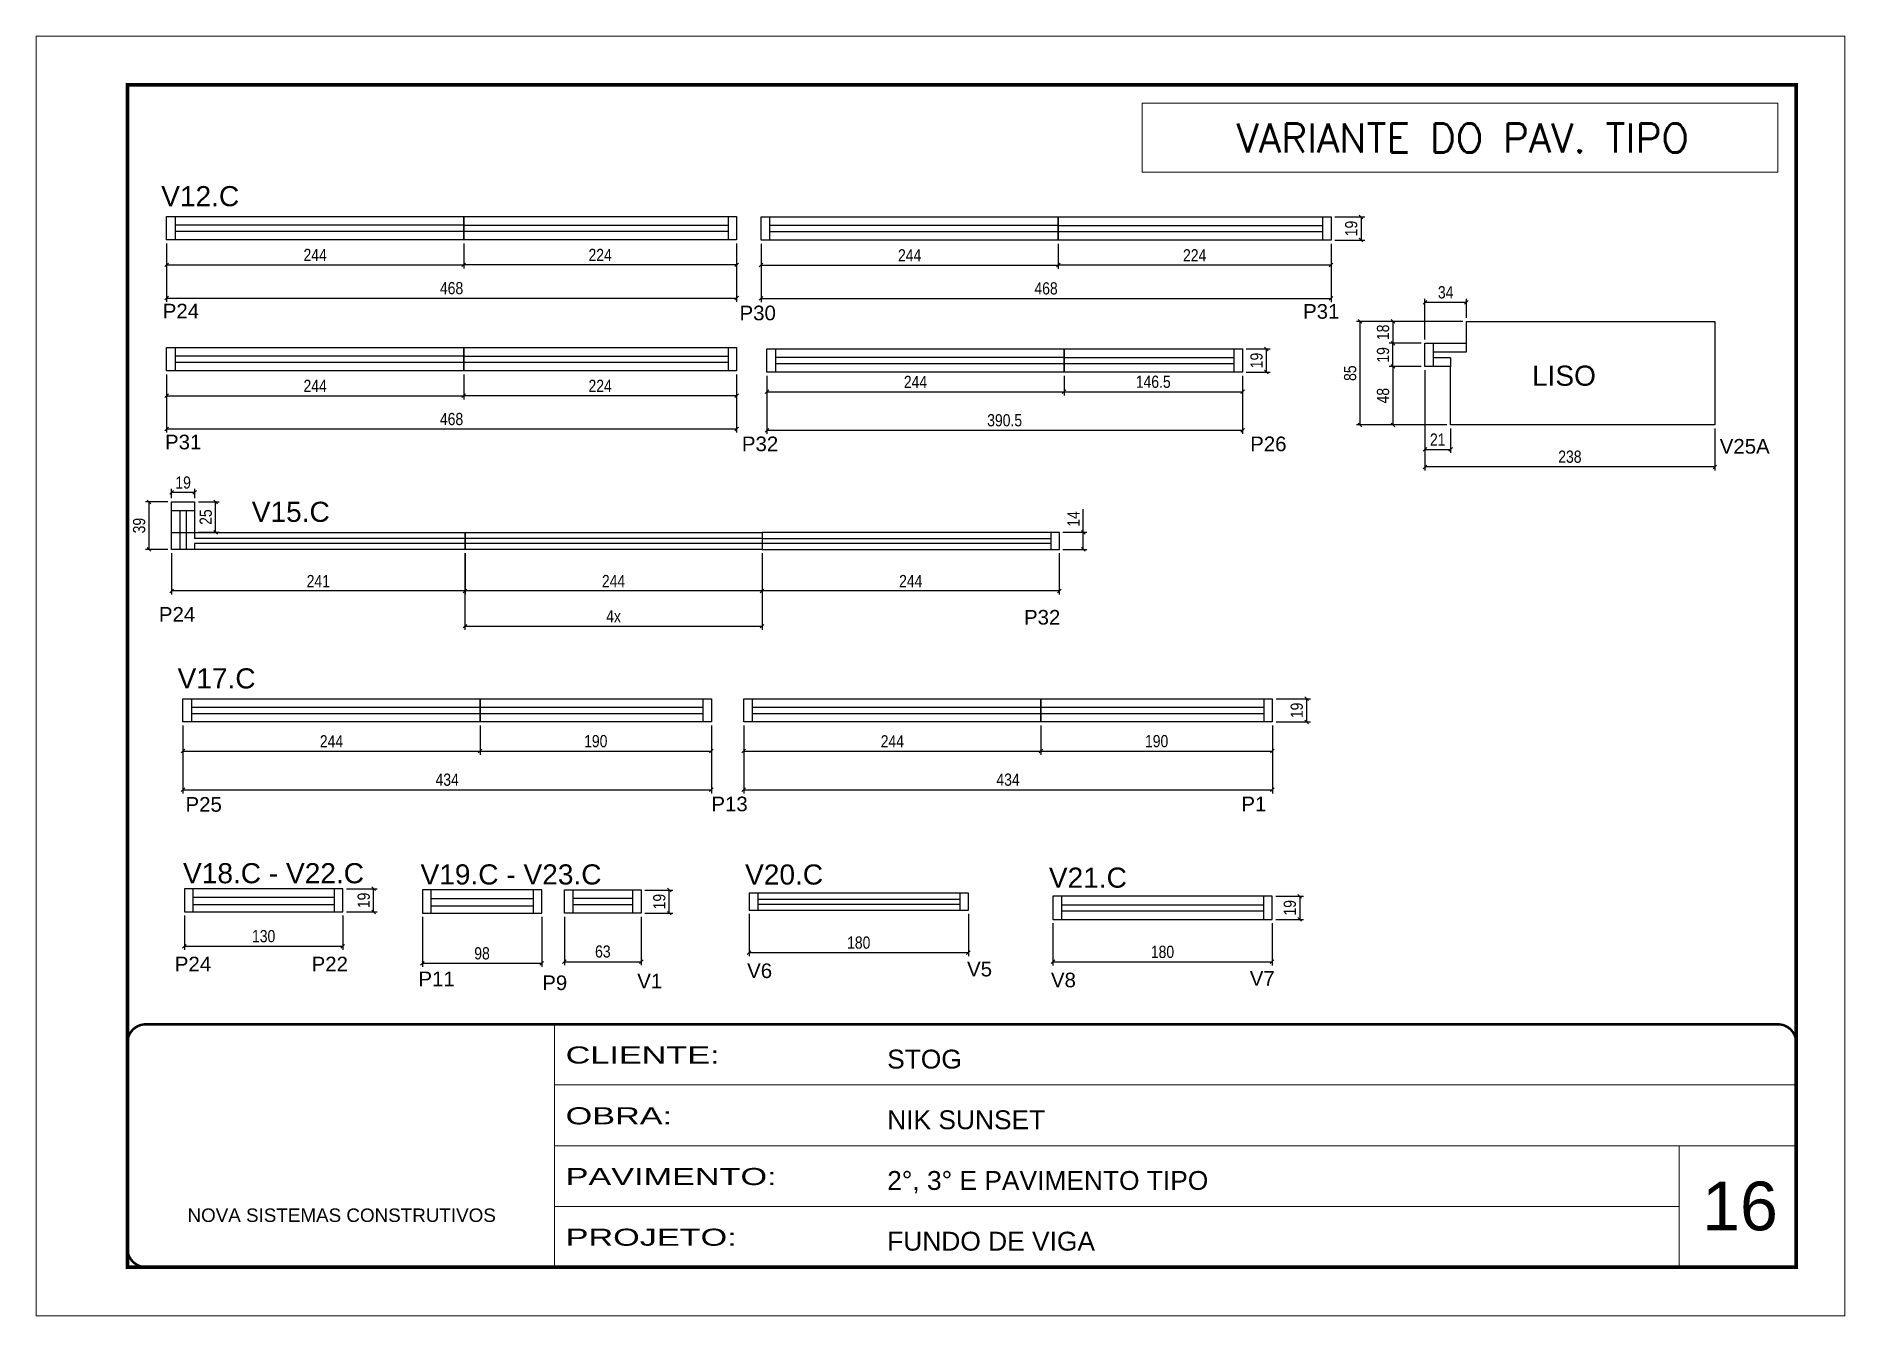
# Model space of a CAD drawing. Header units: millimetres. Extents: x 2437 to 8691, y -1523 to 4121.
# Drawn here: x 7206 to 8691, y -375 to 675 of the extents above; entities that cross this region are included whole.
import ezdxf

# ---------------------------------------------------------------- set-up
doc = ezdxf.new("R2010")
doc.units = ezdxf.units.MM
doc.linetypes.add('CONTINUO', pattern=[0])
doc.linetypes.add('DASHED', pattern=[0.75, 0.5, -0.25])
for name, color, linetype in [('5', 5, 'Continuous'), ('COTA', 241, 'Continuous'), ('NOMENCLATURA', 7, 'Continuous'), ('Painéis', 200, 'Continuous'), ('SARR_2.2x7', 40, 'Continuous'), ('SARR_EDITAR', 141, 'Continuous')]:
    doc.layers.add(name, color=color, linetype=linetype)
for name, color, linetype, lineweight in [('CARIMBO', 255, 'Continuous', 9), ('Folhas', 255, 'Continuous', 9), ('SARRAFO DE PRESSAO', 251, 'DASHED', 9), ('Texto Seção', 7, 'Continuous', 15)]:
    doc.layers.add(name, color=color, linetype=linetype, lineweight=lineweight)
doc.styles.add('ARIAL', font='arial.ttf')
doc.styles.add('COTA TECNICA', font='techl___.ttf', dxfattribs={"height": 10})
doc.styles.add('COTA TECNICA-50', font='techl___.ttf', dxfattribs={"height": 10})
doc.styles.add('REGUA-120', font='ROMANS.shx', dxfattribs={"height": 15})
doc.styles.get("Standard").update_dxf_attribs({"font": 'arial.ttf'})
doc.styles.add('Tecnologia', font='')
doc.styles.get('Tecnologia').set_extended_font_data('Forgotten Futurist')
doc.dimstyles.new('COTA PAINEL-50', dxfattribs={"dimtxt": 10, "dimasz": 3, "dimexe": 3, "dimexo": 3, "dimgap": 3, "dimtad": 1, "dimdec": 1, "dimzin": 12, "dimdsep": 46, "dimtxsty": 'COTA TECNICA-50', "dimblk1": 'OBLIQUE', "dimblk2": 'OBLIQUE', "dimsah": 1, "dimcen": 0.9, "dimclrd": 4, "dimclre": 4, "dimclrt": 240, "dimadec": 1, "dimazin": 3, "dimtfac": 1, "dimtdec": 1, "dimtmove": 0, "dimatfit": 3, "dimfxl": 1, "dimtolj": 1, "dimtzin": 12, "dimarcsym": 0})
doc.dimstyles.new('PAINEL', dxfattribs={"dimtxt": 10, "dimasz": 3, "dimexe": 3, "dimexo": 3, "dimgap": 3, "dimtad": 1, "dimdec": 1, "dimzin": 12, "dimdsep": 46, "dimtxsty": 'COTA TECNICA', "dimblk1": 'OBLIQUE', "dimblk2": 'OBLIQUE', "dimsah": 1, "dimcen": 0.9, "dimclrd": 4, "dimclre": 4, "dimclrt": 240, "dimadec": 1, "dimazin": 3, "dimtfac": 1, "dimtdec": 1, "dimtmove": 0, "dimatfit": 3, "dimfxl": 1, "dimtolj": 1, "dimtzin": 12, "dimarcsym": 0})

msp = doc.modelspace()

# ---------------------------------------------------------------- texts
at = {"layer": '5', "linetype": 'Continuous'}
for s, rotation, p in [('P24', 359.99996, (7309.77, 443.54)), ('P30', 359.99996, (7783.33, 442.01)), ('P31', 359.99996, (8246.02, 443.29)), ('P31', 359.99996, (7311.6, 336.12)), ('P32', 359.99996, (7785.29, 334.59)), ('P26', 359.99996, (8202.6, 334.59)), ('V25A', 0.00004, (8588.14, 332.57)), ('P24', 0.00004, (7306.6, 194.71)), ('P32', 0.00004, (8016.9, 192.3)), ('P25', 359.99996, (7328.47, 38.77)), ('P13', 359.99996, (7760.22, 39.12)), ('P1', 359.99996, (8195.37, 39.12)), ('P24', 359.99996, (7319.65, -92.24)), ('P22', 359.99996, (7431.99, -92.24)), ('V6', 359.99996, (7789.58, -97.74)), ('V5', 359.99996, (7970.15, -96.4)), ('P11', 359.99996, (7519.71, -104.4)), ('P9', 359.99996, (7621.36, -107.6)), ('V1', 359.99996, (7699.36, -106.22)), ('V8', 359.99996, (8039.01, -105.33)), ('V7', 359.99996, (8202.27, -103.99))]:
    msp.add_text(s, height=12, rotation=rotation, dxfattribs=at).set_placement(p)
at = {"layer": 'CARIMBO', "style": 'ARIAL'}
msp.add_text('16', height=40, dxfattribs=at).set_placement((8573.7, -304.74))
at = {"layer": 'NOMENCLATURA', "linetype": 'Continuous'}
for s, p in [('V12.C', (7308.5, 535.6)), ('LISO', (8433.95, 388.28)), ('V15.C', (7382.85, 276.59)), ('V17.C', (7321.94, 139.92)), ('V18.C - V22.C', (7326.42, -19.96)), ('V19.C - V23.C', (7521.42, -20.96)), ('V20.C', (7787.89, -21.03)), ('V21.C', (8037.31, -23.61))]:
    msp.add_text(s, height=16.5, dxfattribs=at).set_placement(p)
at = {"layer": 'Texto Seção', "insert": (8056.83, 579.65), "char_height": 23.7362, "width": 640.4194, "attachment_point": 7, "style": 'REGUA-120'}
msp.add_mtext('\\pxqc,t6;^JVARIANTE DO PAV. TIPO', dxfattribs=at)

# ---------------------------------------------------------------- blocks, each defined once
blk = doc.blocks.new('9999999999')
at = {"color": 30, "linetype": 'CONTINUO'}
for p, q in [((98564.6, 34230.2), (98564.6, 34429.4)), ((98564.6, 34379.6), (99584, 34379.6)), ((98564.6, 34329.8), (99488, 34329.8)), ((99584, 34329.8), (99488, 34329.8)), ((99488, 34329.8), (99488, 34230.2)), ((98564.6, 34280), (99488, 34280))]:
    blk.add_line(p, q, dxfattribs=at)
at = {"color": 30, "linetype": 'CONTINUO', "const_width": 2}
blk.add_lwpolyline([(99584, 34230.2), (99584, 34414.4, 0.414214), (99569, 34429.4), (98229, 34429.4, 0.414214), (98214, 34414.4), (98214, 34245.2, 0.414214), (98229, 34230.2), (99584, 34230.2)], format="xyb", dxfattribs=at)
at = {"layer": 'Folhas'}
blk.add_lwpolyline([(98139, 34190.2), (99624, 34190.2), (99624, 35240.2), (98139, 35240.2)], close=True, dxfattribs=at)
at = {"layer": 'Folhas', "color": 30, "const_width": 3}
blk.add_lwpolyline([(98214, 34230.2), (99584, 34230.2), (99584, 35200.2), (98214, 35200.2)], close=True, dxfattribs=at)
at = {"color": 7, "linetype": 'Continuous', "ltscale": 5, "style": 'ARIAL'}
for s, height, p in [('STOG', 15.48, (98837.7, 34393.1)), ('NIK SUNSET', 15.48, (98837.7, 34343.3)), ('2°, 3° E PAVIMENTO TIPO', 15.483, (98837.7, 34293.5)), ('NOVA SISTEMAS CONSTRUTIVOS', 11.059, (98263.2, 34267.2)), ('FUNDO DE VIGA', 15.483, (98837.7, 34243.7))]:
    blk.add_text(s, height=height, dxfattribs=at).set_placement(p)
at = {"layer": 'Folhas', "color": 7, "style": 'Tecnologia', "width": 1.5}
for s, p in [('CLIENTE:', (98573.7, 34397.2)), ('OBRA:', (98573.7, 34347.3)), ('PAVIMENTO:', (98573.7, 34297.5)), ('PROJETO:', (98573.7, 34247.7))]:
    blk.add_text(s, height=14, dxfattribs=at).set_placement(p)
blk = doc.blocks.new('_Oblique')
at = {"color": 0, "linetype": 'ByBlock', "lineweight": -2}
blk.add_line((-0.5, -0.5), (0.5, 0.5), dxfattribs=at)
blk = doc.blocks.new('*D484')
at = {"layer": 'COTA', "color": 4, "linetype": 'ByBlock', "lineweight": -2, "transparency": 16777216}
for p, q in [((7312.9, 505.1), (7312.9, 484.5)), ((7556.9, 505.1), (7556.9, 484.5)), ((7312.9, 487.5), (7556.9, 487.5))]:
    blk.add_line(p, q, dxfattribs=at)
at = {"layer": 'Defpoints', "color": 0, "linetype": 'ByBlock', "transparency": 16777216}
for p in [(7312.9, 508.1), (7556.9, 508.1), (7556.9, 487.5)]:
    blk.add_point(p, dxfattribs=at)
at = {"layer": 'COTA', "color": 4, "linetype": 'ByBlock', "lineweight": -2, "transparency": 16777216, "xscale": 3, "yscale": 3, "zscale": 3, "rotation": 180}
blk.add_blockref('_Oblique', (7312.9, 487.5), dxfattribs=at)
at = {"layer": 'COTA', "color": 4, "linetype": 'ByBlock', "lineweight": -2, "transparency": 16777216, "xscale": 3, "yscale": 3, "zscale": 3}
blk.add_blockref('_Oblique', (7556.9, 487.5), dxfattribs=at)
at = {"layer": 'COTA', "color": 240, "linetype": 'ByBlock', "transparency": 16777216, "insert": (7434.9, 495.6), "char_height": 10, "attachment_point": 5, "style": 'COTA TECNICA-50'}
blk.add_mtext('\\A1;244', dxfattribs=at)
blk = doc.blocks.new('*D485')
at = {"layer": 'COTA', "color": 4, "linetype": 'ByBlock', "lineweight": -2, "transparency": 16777216}
for p, q in [((7556.9, 505.1), (7556.9, 484.5)), ((7780.9, 505.1), (7780.9, 484.5)), ((7780.9, 487.5), (7556.9, 487.5))]:
    blk.add_line(p, q, dxfattribs=at)
at = {"layer": 'Defpoints', "color": 0, "linetype": 'ByBlock', "transparency": 16777216}
for p in [(7556.9, 508.1), (7780.9, 508.1), (7556.9, 487.5)]:
    blk.add_point(p, dxfattribs=at)
at = {"layer": 'COTA', "color": 4, "linetype": 'ByBlock', "lineweight": -2, "transparency": 16777216, "xscale": 3, "yscale": 3, "zscale": 3, "rotation": 180}
blk.add_blockref('_Oblique', (7556.9, 487.5), dxfattribs=at)
at = {"layer": 'COTA', "color": 4, "linetype": 'ByBlock', "lineweight": -2, "transparency": 16777216, "xscale": 3, "yscale": 3, "zscale": 3}
blk.add_blockref('_Oblique', (7780.9, 487.5), dxfattribs=at)
at = {"layer": 'COTA', "color": 240, "linetype": 'ByBlock', "transparency": 16777216, "insert": (7668.9, 495.6), "char_height": 10, "attachment_point": 5, "style": 'COTA TECNICA-50'}
blk.add_mtext('\\A1;224', dxfattribs=at)
blk = doc.blocks.new('*D504')
at = {"layer": 'COTA', "color": 4, "lineweight": -2, "transparency": 16777216}
for p, q in [((7312.9, 505.1), (7312.9, 457.2)), ((7780.9, 505.1), (7780.9, 457.2)), ((7312.9, 460.2), (7780.9, 460.2))]:
    blk.add_line(p, q, dxfattribs=at)
at = {"layer": 'Defpoints', "color": 0, "transparency": 16777216}
for p in [(7312.9, 508.1), (7780.9, 508.1), (7780.9, 460.2)]:
    blk.add_point(p, dxfattribs=at)
at = {"layer": 'COTA', "color": 4, "lineweight": -2, "transparency": 16777216, "xscale": 3, "yscale": 3, "zscale": 3, "rotation": 180}
blk.add_blockref('_Oblique', (7312.9, 460.2), dxfattribs=at)
at = {"layer": 'COTA', "color": 4, "lineweight": -2, "transparency": 16777216, "xscale": 3, "yscale": 3, "zscale": 3}
blk.add_blockref('_Oblique', (7780.9, 460.2), dxfattribs=at)
at = {"layer": 'COTA', "color": 240, "transparency": 16777216, "insert": (7546.9, 468.3), "char_height": 10, "attachment_point": 5, "style": 'COTA TECNICA'}
blk.add_mtext('\\A1;468', dxfattribs=at)
blk = doc.blocks.new('*D486')
at = {"layer": 'COTA', "color": 4, "linetype": 'ByBlock', "lineweight": -2, "transparency": 16777216}
for p, q in [((7801, 504.8), (7801, 484.3)), ((8045, 504.8), (8045, 484.3)), ((7801, 487.3), (8045, 487.3))]:
    blk.add_line(p, q, dxfattribs=at)
at = {"layer": 'Defpoints', "color": 0, "linetype": 'ByBlock', "transparency": 16777216}
for p in [(7801, 507.8), (8045, 507.8), (8045, 487.3)]:
    blk.add_point(p, dxfattribs=at)
at = {"layer": 'COTA', "color": 4, "linetype": 'ByBlock', "lineweight": -2, "transparency": 16777216, "xscale": 3, "yscale": 3, "zscale": 3, "rotation": 180}
blk.add_blockref('_Oblique', (7801, 487.3), dxfattribs=at)
at = {"layer": 'COTA', "color": 4, "linetype": 'ByBlock', "lineweight": -2, "transparency": 16777216, "xscale": 3, "yscale": 3, "zscale": 3}
blk.add_blockref('_Oblique', (8045, 487.3), dxfattribs=at)
at = {"layer": 'COTA', "color": 240, "linetype": 'ByBlock', "transparency": 16777216, "insert": (7923, 495.3), "char_height": 10, "attachment_point": 5, "style": 'COTA TECNICA-50'}
blk.add_mtext('\\A1;244', dxfattribs=at)
blk = doc.blocks.new('*D487')
at = {"layer": 'COTA', "color": 4, "linetype": 'ByBlock', "lineweight": -2, "transparency": 16777216}
for p, q in [((8045, 504.8), (8045, 484.3)), ((8269, 504.8), (8269, 484.3)), ((8269, 487.3), (8045, 487.3))]:
    blk.add_line(p, q, dxfattribs=at)
at = {"layer": 'Defpoints', "color": 0, "linetype": 'ByBlock', "transparency": 16777216}
for p in [(8045, 507.8), (8269, 507.8), (8045, 487.3)]:
    blk.add_point(p, dxfattribs=at)
at = {"layer": 'COTA', "color": 4, "linetype": 'ByBlock', "lineweight": -2, "transparency": 16777216, "xscale": 3, "yscale": 3, "zscale": 3, "rotation": 180}
blk.add_blockref('_Oblique', (8045, 487.3), dxfattribs=at)
at = {"layer": 'COTA', "color": 4, "linetype": 'ByBlock', "lineweight": -2, "transparency": 16777216, "xscale": 3, "yscale": 3, "zscale": 3}
blk.add_blockref('_Oblique', (8269, 487.3), dxfattribs=at)
at = {"layer": 'COTA', "color": 240, "linetype": 'ByBlock', "transparency": 16777216, "insert": (8157, 495.3), "char_height": 10, "attachment_point": 5, "style": 'COTA TECNICA-50'}
blk.add_mtext('\\A1;224', dxfattribs=at)
blk = doc.blocks.new('*D505')
at = {"layer": 'COTA', "color": 4, "lineweight": -2, "transparency": 16777216}
for p, q in [((7801, 504.8), (7801, 456.9)), ((8269, 504.8), (8269, 456.9)), ((7801, 459.9), (8269, 459.9))]:
    blk.add_line(p, q, dxfattribs=at)
at = {"layer": 'Defpoints', "color": 0, "transparency": 16777216}
for p in [(7801, 507.8), (8269, 507.8), (8269, 459.9)]:
    blk.add_point(p, dxfattribs=at)
at = {"layer": 'COTA', "color": 4, "lineweight": -2, "transparency": 16777216, "xscale": 3, "yscale": 3, "zscale": 3, "rotation": 180}
blk.add_blockref('_Oblique', (7801, 459.9), dxfattribs=at)
at = {"layer": 'COTA', "color": 4, "lineweight": -2, "transparency": 16777216, "xscale": 3, "yscale": 3, "zscale": 3}
blk.add_blockref('_Oblique', (8269, 459.9), dxfattribs=at)
at = {"layer": 'COTA', "color": 240, "transparency": 16777216, "insert": (8035, 468.1), "char_height": 10, "attachment_point": 5, "style": 'COTA TECNICA'}
blk.add_mtext('\\A1;468', dxfattribs=at)
blk = doc.blocks.new('*D488')
at = {"layer": 'COTA', "color": 4, "linetype": 'ByBlock', "lineweight": -2, "transparency": 16777216}
for p, q in [((7312.9, 397.6), (7312.9, 377.1)), ((7556.9, 397.6), (7556.9, 377.1)), ((7312.9, 380.1), (7556.9, 380.1))]:
    blk.add_line(p, q, dxfattribs=at)
at = {"layer": 'Defpoints', "color": 0, "linetype": 'ByBlock', "transparency": 16777216}
for p in [(7312.9, 400.6), (7556.9, 400.6), (7556.9, 380.1)]:
    blk.add_point(p, dxfattribs=at)
at = {"layer": 'COTA', "color": 4, "linetype": 'ByBlock', "lineweight": -2, "transparency": 16777216, "xscale": 3, "yscale": 3, "zscale": 3, "rotation": 180}
blk.add_blockref('_Oblique', (7312.9, 380.1), dxfattribs=at)
at = {"layer": 'COTA', "color": 4, "linetype": 'ByBlock', "lineweight": -2, "transparency": 16777216, "xscale": 3, "yscale": 3, "zscale": 3}
blk.add_blockref('_Oblique', (7556.9, 380.1), dxfattribs=at)
at = {"layer": 'COTA', "color": 240, "linetype": 'ByBlock', "transparency": 16777216, "insert": (7434.9, 388.2), "char_height": 10, "attachment_point": 5, "style": 'COTA TECNICA-50'}
blk.add_mtext('\\A1;244', dxfattribs=at)
blk = doc.blocks.new('*D489')
at = {"layer": 'COTA', "color": 4, "linetype": 'ByBlock', "lineweight": -2, "transparency": 16777216}
for p, q in [((7556.9, 397.6), (7556.9, 377.1)), ((7780.9, 397.6), (7780.9, 377.1)), ((7780.9, 380.1), (7556.9, 380.1))]:
    blk.add_line(p, q, dxfattribs=at)
at = {"layer": 'Defpoints', "color": 0, "linetype": 'ByBlock', "transparency": 16777216}
for p in [(7556.9, 400.6), (7780.9, 400.6), (7556.9, 380.1)]:
    blk.add_point(p, dxfattribs=at)
at = {"layer": 'COTA', "color": 4, "linetype": 'ByBlock', "lineweight": -2, "transparency": 16777216, "xscale": 3, "yscale": 3, "zscale": 3, "rotation": 180}
blk.add_blockref('_Oblique', (7556.9, 380.1), dxfattribs=at)
at = {"layer": 'COTA', "color": 4, "linetype": 'ByBlock', "lineweight": -2, "transparency": 16777216, "xscale": 3, "yscale": 3, "zscale": 3}
blk.add_blockref('_Oblique', (7780.9, 380.1), dxfattribs=at)
at = {"layer": 'COTA', "color": 240, "linetype": 'ByBlock', "transparency": 16777216, "insert": (7668.9, 388.2), "char_height": 10, "attachment_point": 5, "style": 'COTA TECNICA-50'}
blk.add_mtext('\\A1;224', dxfattribs=at)
blk = doc.blocks.new('*D506')
at = {"layer": 'COTA', "color": 4, "lineweight": -2, "transparency": 16777216}
for p, q in [((7312.9, 397.6), (7312.9, 349.8)), ((7780.9, 397.6), (7780.9, 349.8)), ((7312.9, 352.8), (7780.9, 352.8))]:
    blk.add_line(p, q, dxfattribs=at)
at = {"layer": 'Defpoints', "color": 0, "transparency": 16777216}
for p in [(7312.9, 400.6), (7780.9, 400.6), (7780.9, 352.8)]:
    blk.add_point(p, dxfattribs=at)
at = {"layer": 'COTA', "color": 4, "lineweight": -2, "transparency": 16777216, "xscale": 3, "yscale": 3, "zscale": 3, "rotation": 180}
blk.add_blockref('_Oblique', (7312.9, 352.8), dxfattribs=at)
at = {"layer": 'COTA', "color": 4, "lineweight": -2, "transparency": 16777216, "xscale": 3, "yscale": 3, "zscale": 3}
blk.add_blockref('_Oblique', (7780.9, 352.8), dxfattribs=at)
at = {"layer": 'COTA', "color": 240, "transparency": 16777216, "insert": (7546.9, 360.9), "char_height": 10, "attachment_point": 5, "style": 'COTA TECNICA'}
blk.add_mtext('\\A1;468', dxfattribs=at)
blk = doc.blocks.new('*D491')
at = {"layer": 'COTA', "color": 4, "linetype": 'ByBlock', "lineweight": -2, "transparency": 16777216}
for p, q in [((7805.8, 396.5), (7805.8, 380.4)), ((8049.8, 396.5), (8049.8, 380.4)), ((7805.8, 383.4), (8049.8, 383.4))]:
    blk.add_line(p, q, dxfattribs=at)
at = {"layer": 'Defpoints', "color": 0, "linetype": 'ByBlock', "transparency": 16777216}
for p in [(7805.8, 399.5), (8049.8, 399.5), (8049.8, 383.4)]:
    blk.add_point(p, dxfattribs=at)
at = {"layer": 'COTA', "color": 4, "linetype": 'ByBlock', "lineweight": -2, "transparency": 16777216, "xscale": 3, "yscale": 3, "zscale": 3, "rotation": 180}
blk.add_blockref('_Oblique', (7805.8, 383.4), dxfattribs=at)
at = {"layer": 'COTA', "color": 4, "linetype": 'ByBlock', "lineweight": -2, "transparency": 16777216, "xscale": 3, "yscale": 3, "zscale": 3}
blk.add_blockref('_Oblique', (8049.8, 383.4), dxfattribs=at)
at = {"layer": 'COTA', "color": 240, "linetype": 'ByBlock', "transparency": 16777216, "insert": (7927.8, 391.4), "char_height": 10, "attachment_point": 5, "style": 'COTA TECNICA-50'}
blk.add_mtext('\\A1;244', dxfattribs=at)
blk = doc.blocks.new('*D492')
at = {"layer": 'COTA', "color": 4, "linetype": 'ByBlock', "lineweight": -2, "transparency": 16777216}
for p, q in [((8049.8, 396.5), (8049.8, 380.4)), ((8196.3, 396.5), (8196.3, 380.4)), ((8049.8, 383.4), (8196.3, 383.4))]:
    blk.add_line(p, q, dxfattribs=at)
at = {"layer": 'Defpoints', "color": 0, "linetype": 'ByBlock', "transparency": 16777216}
for p in [(8049.8, 399.5), (8196.3, 399.5), (8196.3, 383.4)]:
    blk.add_point(p, dxfattribs=at)
at = {"layer": 'COTA', "color": 4, "linetype": 'ByBlock', "lineweight": -2, "transparency": 16777216, "xscale": 3, "yscale": 3, "zscale": 3, "rotation": 180}
blk.add_blockref('_Oblique', (8049.8, 383.4), dxfattribs=at)
at = {"layer": 'COTA', "color": 4, "linetype": 'ByBlock', "lineweight": -2, "transparency": 16777216, "xscale": 3, "yscale": 3, "zscale": 3}
blk.add_blockref('_Oblique', (8196.3, 383.4), dxfattribs=at)
at = {"layer": 'COTA', "color": 240, "linetype": 'ByBlock', "transparency": 16777216, "insert": (8123, 391.5), "char_height": 10, "attachment_point": 5, "style": 'COTA TECNICA-50'}
blk.add_mtext('\\A1;146.5', dxfattribs=at)
blk = doc.blocks.new('*D512')
at = {"layer": 'COTA', "color": 4, "lineweight": -2, "transparency": 16777216}
for p, q in [((7805.8, 396.5), (7805.8, 348.7)), ((8196.3, 396.5), (8196.3, 348.7)), ((7805.8, 351.7), (8196.3, 351.7))]:
    blk.add_line(p, q, dxfattribs=at)
at = {"layer": 'Defpoints', "color": 0, "transparency": 16777216}
for p in [(7805.8, 399.5), (8196.3, 399.5), (8196.3, 351.7)]:
    blk.add_point(p, dxfattribs=at)
at = {"layer": 'COTA', "color": 4, "lineweight": -2, "transparency": 16777216, "xscale": 3, "yscale": 3, "zscale": 3, "rotation": 180}
blk.add_blockref('_Oblique', (7805.8, 351.7), dxfattribs=at)
at = {"layer": 'COTA', "color": 4, "lineweight": -2, "transparency": 16777216, "xscale": 3, "yscale": 3, "zscale": 3}
blk.add_blockref('_Oblique', (8196.3, 351.7), dxfattribs=at)
at = {"layer": 'COTA', "color": 240, "transparency": 16777216, "insert": (8001, 359.9), "char_height": 10, "attachment_point": 5, "style": 'COTA TECNICA'}
blk.add_mtext('\\A1;390.5', dxfattribs=at)
blk = doc.blocks.new('*D513')
at = {"layer": 'COTA', "color": 4, "lineweight": -2, "transparency": 16777216}
for p, q in [((8272, 526.8), (8296.7, 526.8)), ((8293.7, 526.8), (8293.7, 507.8)), ((8272, 507.8), (8296.7, 507.8))]:
    blk.add_line(p, q, dxfattribs=at)
at = {"layer": 'Defpoints', "color": 0, "transparency": 16777216}
for p in [(8269, 526.8), (8269, 507.8), (8293.7, 507.8)]:
    blk.add_point(p, dxfattribs=at)
at = {"layer": 'COTA', "color": 4, "lineweight": -2, "transparency": 16777216, "xscale": 3, "yscale": 3, "zscale": 3}
for p, rotation in [((8293.7, 526.8), 90), ((8293.7, 507.8), 270)]:
    blk.add_blockref('_Oblique', p, dxfattribs=dict(at, rotation=rotation))
at = {"layer": 'COTA', "color": 240, "transparency": 16777216, "insert": (8285.6, 517.3), "char_height": 10, "attachment_point": 5, "rotation": 90, "style": 'COTA TECNICA-50'}
blk.add_mtext('\\A1;19', dxfattribs=at)
blk = doc.blocks.new('*D514')
at = {"layer": 'COTA', "color": 4, "lineweight": -2, "transparency": 16777216}
for p, q in [((8199.3, 418.5), (8218.9, 418.5)), ((8215.9, 399.5), (8215.9, 418.5)), ((8199.3, 399.5), (8218.9, 399.5))]:
    blk.add_line(p, q, dxfattribs=at)
at = {"layer": 'Defpoints', "color": 0, "transparency": 16777216}
for p in [(8196.3, 418.5), (8215.9, 418.5), (8196.3, 399.5)]:
    blk.add_point(p, dxfattribs=at)
at = {"layer": 'COTA', "color": 4, "lineweight": -2, "transparency": 16777216, "xscale": 3, "yscale": 3, "zscale": 3}
for p, rotation in [((8215.9, 418.5), 90), ((8215.9, 399.5), 270)]:
    blk.add_blockref('_Oblique', p, dxfattribs=dict(at, rotation=rotation))
at = {"layer": 'COTA', "color": 240, "transparency": 16777216, "insert": (8207.8, 409), "char_height": 10, "attachment_point": 5, "rotation": 90, "style": 'COTA TECNICA-50'}
blk.add_mtext('\\A1;19', dxfattribs=at)
blk = doc.blocks.new('*D493')
at = {"layer": 'COTA', "color": 4, "lineweight": -2, "transparency": 16777216}
for p, q in [((8346.1, 364), (8346.1, 318.7)), ((8584.1, 353.1), (8584.1, 318.7)), ((8584.1, 321.7), (8346.1, 321.7))]:
    blk.add_line(p, q, dxfattribs=at)
at = {"layer": 'Defpoints', "color": 0, "transparency": 16777216}
for p in [(8346.1, 367), (8584.1, 356.1), (8346.1, 321.7)]:
    blk.add_point(p, dxfattribs=at)
at = {"layer": 'COTA', "color": 4, "lineweight": -2, "transparency": 16777216, "xscale": 3, "yscale": 3, "zscale": 3, "rotation": 180}
blk.add_blockref('_Oblique', (8346.1, 321.7), dxfattribs=at)
at = {"layer": 'COTA', "color": 4, "lineweight": -2, "transparency": 16777216, "xscale": 3, "yscale": 3, "zscale": 3}
blk.add_blockref('_Oblique', (8584.1, 321.7), dxfattribs=at)
at = {"layer": 'COTA', "color": 240, "transparency": 16777216, "insert": (8465.1, 330), "char_height": 10, "attachment_point": 5, "style": 'COTA TECNICA-50'}
blk.add_mtext('\\A1;238', dxfattribs=at)
blk = doc.blocks.new('*D494')
at = {"layer": 'COTA', "color": 4, "lineweight": -2, "transparency": 16777216}
for p, q in [((8377.1, 441.1), (8316.8, 441.1)), ((8319.8, 441.1), (8319.8, 423.1)), ((8343.1, 423.1), (8316.8, 423.1))]:
    blk.add_line(p, q, dxfattribs=at)
at = {"layer": 'Defpoints', "color": 0, "transparency": 16777216}
for p in [(8380.1, 441.1), (8319.8, 423.1), (8346.1, 423.1)]:
    blk.add_point(p, dxfattribs=at)
at = {"layer": 'COTA', "color": 4, "lineweight": -2, "transparency": 16777216, "xscale": 3, "yscale": 3, "zscale": 3}
for p, rotation in [((8319.8, 441.1), 90), ((8319.8, 423.1), 270)]:
    blk.add_blockref('_Oblique', p, dxfattribs=dict(at, rotation=rotation))
at = {"layer": 'COTA', "color": 240, "transparency": 16777216, "insert": (8311.7, 432.1), "char_height": 10, "attachment_point": 5, "rotation": 90, "style": 'COTA TECNICA-50'}
blk.add_mtext('\\A1;18', dxfattribs=at)
blk = doc.blocks.new('*D495')
at = {"layer": 'COTA', "color": 4, "lineweight": -2, "transparency": 16777216}
for p, q in [((8343.1, 404.1), (8316.8, 404.1)), ((8319.8, 404.1), (8319.8, 356.1)), ((8364.1, 356.1), (8316.8, 356.1))]:
    blk.add_line(p, q, dxfattribs=at)
at = {"layer": 'Defpoints', "color": 0, "transparency": 16777216}
for p in [(8346.1, 404.1), (8319.8, 356.1), (8367.1, 356.1)]:
    blk.add_point(p, dxfattribs=at)
at = {"layer": 'COTA', "color": 4, "lineweight": -2, "transparency": 16777216, "xscale": 3, "yscale": 3, "zscale": 3}
for p, rotation in [((8319.8, 404.1), 90), ((8319.8, 356.1), 270)]:
    blk.add_blockref('_Oblique', p, dxfattribs=dict(at, rotation=rotation))
at = {"layer": 'COTA', "color": 240, "transparency": 16777216, "insert": (8311.7, 380.1), "char_height": 10, "attachment_point": 5, "rotation": 90, "style": 'COTA TECNICA-50'}
blk.add_mtext('\\A1;48', dxfattribs=at)
blk = doc.blocks.new('*D496')
at = {"layer": 'COTA', "color": 4, "lineweight": -2, "transparency": 16777216}
for p, q in [((8377.1, 441.1), (8289.8, 441.1)), ((8292.8, 356.1), (8292.8, 441.1)), ((8364.1, 356.1), (8289.8, 356.1))]:
    blk.add_line(p, q, dxfattribs=at)
at = {"layer": 'Defpoints', "color": 0, "transparency": 16777216}
for p in [(8292.8, 441.1), (8380.1, 441.1), (8367.1, 356.1)]:
    blk.add_point(p, dxfattribs=at)
at = {"layer": 'COTA', "color": 4, "lineweight": -2, "transparency": 16777216, "xscale": 3, "yscale": 3, "zscale": 3}
for p, rotation in [((8292.8, 441.1), 90), ((8292.8, 356.1), 270)]:
    blk.add_blockref('_Oblique', p, dxfattribs=dict(at, rotation=rotation))
at = {"layer": 'COTA', "color": 240, "transparency": 16777216, "insert": (8284.7, 398.6), "char_height": 10, "attachment_point": 5, "rotation": 90, "style": 'COTA TECNICA-50'}
blk.add_mtext('\\A1;85', dxfattribs=at)
blk = doc.blocks.new('*D497')
at = {"layer": 'COTA', "color": 4, "lineweight": -2, "transparency": 16777216}
for p, q in [((8346.1, 401.1), (8346.1, 333.1)), ((8367.1, 353.1), (8367.1, 333.1)), ((8346.1, 336.1), (8367.1, 336.1))]:
    blk.add_line(p, q, dxfattribs=at)
at = {"layer": 'Defpoints', "color": 0, "transparency": 16777216}
for p in [(8346.1, 404.1), (8367.1, 356.1), (8367.1, 336.1)]:
    blk.add_point(p, dxfattribs=at)
at = {"layer": 'COTA', "color": 4, "lineweight": -2, "transparency": 16777216, "xscale": 3, "yscale": 3, "zscale": 3, "rotation": 180}
blk.add_blockref('_Oblique', (8346.1, 336.1), dxfattribs=at)
at = {"layer": 'COTA', "color": 4, "lineweight": -2, "transparency": 16777216, "xscale": 3, "yscale": 3, "zscale": 3}
blk.add_blockref('_Oblique', (8367.1, 336.1), dxfattribs=at)
at = {"layer": 'COTA', "color": 240, "transparency": 16777216, "insert": (8356.6, 344.1), "char_height": 10, "attachment_point": 5, "style": 'COTA TECNICA-50'}
blk.add_mtext('\\A1;21', dxfattribs=at)
blk = doc.blocks.new('*D515')
at = {"layer": 'COTA', "color": 4, "lineweight": -2, "transparency": 16777216}
for p, q in [((8343.1, 423.1), (8316.8, 423.1)), ((8319.8, 404.1), (8319.8, 423.1)), ((8343.1, 404.1), (8316.8, 404.1))]:
    blk.add_line(p, q, dxfattribs=at)
at = {"layer": 'Defpoints', "color": 0, "transparency": 16777216}
for p in [(8319.8, 423.1), (8346.1, 423.1), (8346.1, 404.1)]:
    blk.add_point(p, dxfattribs=at)
at = {"layer": 'COTA', "color": 4, "lineweight": -2, "transparency": 16777216, "xscale": 3, "yscale": 3, "zscale": 3}
for p, rotation in [((8319.8, 423.1), 90), ((8319.8, 404.1), 270)]:
    blk.add_blockref('_Oblique', p, dxfattribs=dict(at, rotation=rotation))
at = {"layer": 'COTA', "color": 240, "transparency": 16777216, "insert": (8311.7, 413.6), "char_height": 10, "attachment_point": 5, "rotation": 90, "style": 'COTA TECNICA-50'}
blk.add_mtext('\\A1;19', dxfattribs=at)
blk = doc.blocks.new('*D516')
at = {"layer": 'COTA', "color": 4, "lineweight": -2, "transparency": 16777216}
for p, q in [((8346.1, 426.1), (8346.1, 459.7)), ((8380.1, 456.7), (8346.1, 456.7)), ((8380.1, 444.1), (8380.1, 459.7))]:
    blk.add_line(p, q, dxfattribs=at)
at = {"layer": 'Defpoints', "color": 0, "transparency": 16777216}
for p in [(8346.1, 456.7), (8380.1, 441.1), (8346.1, 423.1)]:
    blk.add_point(p, dxfattribs=at)
at = {"layer": 'COTA', "color": 4, "lineweight": -2, "transparency": 16777216, "xscale": 3, "yscale": 3, "zscale": 3, "rotation": 180}
blk.add_blockref('_Oblique', (8346.1, 456.7), dxfattribs=at)
at = {"layer": 'COTA', "color": 4, "lineweight": -2, "transparency": 16777216, "xscale": 3, "yscale": 3, "zscale": 3}
blk.add_blockref('_Oblique', (8380.1, 456.7), dxfattribs=at)
at = {"layer": 'COTA', "color": 240, "transparency": 16777216, "insert": (8363.1, 464.9), "char_height": 10, "attachment_point": 5, "style": 'COTA TECNICA-50'}
blk.add_mtext('\\A1;34', dxfattribs=at)
blk = doc.blocks.new('*D507')
at = {"layer": 'COTA', "color": 4, "linetype": 'ByBlock', "lineweight": -2, "transparency": 16777216}
for p, q in [((7522.9, -47.5), (7522.9, -88.6)), ((7620.9, -47.5), (7620.9, -88.6)), ((7522.9, -85.6), (7620.9, -85.6))]:
    blk.add_line(p, q, dxfattribs=at)
at = {"layer": 'Defpoints', "color": 0, "linetype": 'ByBlock', "transparency": 16777216}
for p in [(7522.9, -44.5), (7620.9, -44.5), (7620.9, -85.6)]:
    blk.add_point(p, dxfattribs=at)
at = {"layer": 'COTA', "color": 4, "linetype": 'ByBlock', "lineweight": -2, "transparency": 16777216, "xscale": 3, "yscale": 3, "zscale": 3, "rotation": 180}
blk.add_blockref('_Oblique', (7522.9, -85.6), dxfattribs=at)
at = {"layer": 'COTA', "color": 4, "linetype": 'ByBlock', "lineweight": -2, "transparency": 16777216, "xscale": 3, "yscale": 3, "zscale": 3}
blk.add_blockref('_Oblique', (7620.9, -85.6), dxfattribs=at)
at = {"layer": 'COTA', "color": 240, "linetype": 'ByBlock', "transparency": 16777216, "insert": (7571.9, -77.5), "char_height": 10, "attachment_point": 5, "style": 'COTA TECNICA-50'}
blk.add_mtext('\\A1;98', dxfattribs=at)
blk = doc.blocks.new('*D490')
at = {"layer": 'COTA', "color": 4, "linetype": 'ByBlock', "lineweight": -2, "transparency": 16777216}
for p, q in [((7639.6, -47.5), (7639.6, -87.3)), ((7702.6, -47.5), (7702.6, -87.3)), ((7639.6, -84.3), (7702.6, -84.3))]:
    blk.add_line(p, q, dxfattribs=at)
at = {"layer": 'Defpoints', "color": 0, "linetype": 'ByBlock', "transparency": 16777216}
for p in [(7639.6, -44.5), (7702.6, -44.5), (7702.6, -84.3)]:
    blk.add_point(p, dxfattribs=at)
at = {"layer": 'COTA', "color": 4, "linetype": 'ByBlock', "lineweight": -2, "transparency": 16777216, "xscale": 3, "yscale": 3, "zscale": 3, "rotation": 180}
blk.add_blockref('_Oblique', (7639.6, -84.3), dxfattribs=at)
at = {"layer": 'COTA', "color": 4, "linetype": 'ByBlock', "lineweight": -2, "transparency": 16777216, "xscale": 3, "yscale": 3, "zscale": 3}
blk.add_blockref('_Oblique', (7702.6, -84.3), dxfattribs=at)
at = {"layer": 'COTA', "color": 240, "linetype": 'ByBlock', "transparency": 16777216, "insert": (7671.1, -76), "char_height": 10, "attachment_point": 5, "style": 'COTA TECNICA-50'}
blk.add_mtext('\\A1;63', dxfattribs=at)
blk = doc.blocks.new('*D508')
at = {"layer": 'COTA', "color": 4, "linetype": 'ByBlock', "lineweight": -2, "transparency": 16777216}
for p, q in [((7791.2, -45), (7791.2, -79.8)), ((7971.2, -45), (7971.2, -79.8)), ((7791.2, -76.8), (7971.2, -76.8))]:
    blk.add_line(p, q, dxfattribs=at)
at = {"layer": 'Defpoints', "color": 0, "linetype": 'ByBlock', "transparency": 16777216}
for p in [(7791.2, -42), (7971.2, -42), (7971.2, -76.8)]:
    blk.add_point(p, dxfattribs=at)
at = {"layer": 'COTA', "color": 4, "linetype": 'ByBlock', "lineweight": -2, "transparency": 16777216, "xscale": 3, "yscale": 3, "zscale": 3, "rotation": 180}
blk.add_blockref('_Oblique', (7791.2, -76.8), dxfattribs=at)
at = {"layer": 'COTA', "color": 4, "linetype": 'ByBlock', "lineweight": -2, "transparency": 16777216, "xscale": 3, "yscale": 3, "zscale": 3}
blk.add_blockref('_Oblique', (7971.2, -76.8), dxfattribs=at)
at = {"layer": 'COTA', "color": 240, "linetype": 'ByBlock', "transparency": 16777216, "insert": (7881.2, -68.7), "char_height": 10, "attachment_point": 5, "style": 'COTA TECNICA-50'}
blk.add_mtext('\\A1;180', dxfattribs=at)
blk = doc.blocks.new('*D509')
at = {"layer": 'COTA', "color": 4, "linetype": 'ByBlock', "lineweight": -2, "transparency": 16777216}
for p, q in [((8040.6, -52.6), (8040.6, -87.4)), ((8220.6, -52.6), (8220.6, -87.4)), ((8040.6, -84.4), (8220.6, -84.4))]:
    blk.add_line(p, q, dxfattribs=at)
at = {"layer": 'Defpoints', "color": 0, "linetype": 'ByBlock', "transparency": 16777216}
for p in [(8040.6, -49.6), (8220.6, -49.6), (8220.6, -84.4)]:
    blk.add_point(p, dxfattribs=at)
at = {"layer": 'COTA', "color": 4, "linetype": 'ByBlock', "lineweight": -2, "transparency": 16777216, "xscale": 3, "yscale": 3, "zscale": 3, "rotation": 180}
blk.add_blockref('_Oblique', (8040.6, -84.4), dxfattribs=at)
at = {"layer": 'COTA', "color": 4, "linetype": 'ByBlock', "lineweight": -2, "transparency": 16777216, "xscale": 3, "yscale": 3, "zscale": 3}
blk.add_blockref('_Oblique', (8220.6, -84.4), dxfattribs=at)
at = {"layer": 'COTA', "color": 240, "linetype": 'ByBlock', "transparency": 16777216, "insert": (8130.6, -76.3), "char_height": 10, "attachment_point": 5, "style": 'COTA TECNICA-50'}
blk.add_mtext('\\A1;180', dxfattribs=at)
blk = doc.blocks.new('*D510')
at = {"layer": 'COTA', "color": 4, "lineweight": -2, "transparency": 16777216}
for p, q in [((8223.6, -30.6), (8246.3, -30.6)), ((8243.3, -30.6), (8243.3, -49.6)), ((8223.6, -49.6), (8246.3, -49.6))]:
    blk.add_line(p, q, dxfattribs=at)
at = {"layer": 'Defpoints', "color": 0, "transparency": 16777216}
for p in [(8220.6, -30.6), (8220.6, -49.6), (8243.3, -49.6)]:
    blk.add_point(p, dxfattribs=at)
at = {"layer": 'COTA', "color": 4, "lineweight": -2, "transparency": 16777216, "xscale": 3, "yscale": 3, "zscale": 3}
for p, rotation in [((8243.3, -30.6), 90), ((8243.3, -49.6), 270)]:
    blk.add_blockref('_Oblique', p, dxfattribs=dict(at, rotation=rotation))
at = {"layer": 'COTA', "color": 240, "transparency": 16777216, "insert": (8235.2, -40.1), "char_height": 10, "attachment_point": 5, "rotation": 90, "style": 'COTA TECNICA-50'}
blk.add_mtext('\\A1;19', dxfattribs=at)
blk = doc.blocks.new('*D511')
at = {"layer": 'COTA', "color": 4, "linetype": 'ByBlock', "lineweight": -2, "transparency": 16777216}
for p, q in [((7327.6, -46.5), (7327.6, -74.7)), ((7457.6, -46.5), (7457.6, -74.7)), ((7327.6, -71.7), (7457.6, -71.7))]:
    blk.add_line(p, q, dxfattribs=at)
at = {"layer": 'Defpoints', "color": 0, "linetype": 'ByBlock', "transparency": 16777216}
for p in [(7327.6, -43.5), (7457.6, -43.5), (7457.6, -71.7)]:
    blk.add_point(p, dxfattribs=at)
at = {"layer": 'COTA', "color": 4, "linetype": 'ByBlock', "lineweight": -2, "transparency": 16777216, "xscale": 3, "yscale": 3, "zscale": 3, "rotation": 180}
blk.add_blockref('_Oblique', (7327.6, -71.7), dxfattribs=at)
at = {"layer": 'COTA', "color": 4, "linetype": 'ByBlock', "lineweight": -2, "transparency": 16777216, "xscale": 3, "yscale": 3, "zscale": 3}
blk.add_blockref('_Oblique', (7457.6, -71.7), dxfattribs=at)
at = {"layer": 'COTA', "color": 240, "linetype": 'ByBlock', "transparency": 16777216, "insert": (7392.6, -63.4), "char_height": 10, "attachment_point": 5, "style": 'COTA TECNICA-50'}
blk.add_mtext('\\A1;130', dxfattribs=at)
blk = doc.blocks.new('*D498')
at = {"layer": 'COTA', "color": 4, "lineweight": -2, "transparency": 16777216}
for p, q in [((7460.6, -24.5), (7485.9, -24.5)), ((7482.9, -43.5), (7482.9, -24.5)), ((7460.6, -43.5), (7485.9, -43.5))]:
    blk.add_line(p, q, dxfattribs=at)
at = {"layer": 'Defpoints', "color": 0, "transparency": 16777216}
for p in [(7457.6, -24.5), (7482.9, -24.5), (7457.6, -43.5)]:
    blk.add_point(p, dxfattribs=at)
at = {"layer": 'COTA', "color": 4, "lineweight": -2, "transparency": 16777216, "xscale": 3, "yscale": 3, "zscale": 3}
for p, rotation in [((7482.9, -24.5), 90), ((7482.9, -43.5), 270)]:
    blk.add_blockref('_Oblique', p, dxfattribs=dict(at, rotation=rotation))
at = {"layer": 'COTA', "color": 240, "transparency": 16777216, "insert": (7474.8, -34), "char_height": 10, "attachment_point": 5, "rotation": 90, "style": 'COTA TECNICA'}
blk.add_mtext('\\A1;19', dxfattribs=at)
blk = doc.blocks.new('*D474')
at = {"layer": 'COTA', "color": 4, "linetype": 'ByBlock', "lineweight": -2, "transparency": 16777216}
for p, q in [((7801.9, 251), (7801.9, 216.9)), ((8045.9, 251), (8045.9, 216.9)), ((8045.9, 219.9), (7801.9, 219.9))]:
    blk.add_line(p, q, dxfattribs=at)
at = {"layer": 'Defpoints', "color": 0, "linetype": 'ByBlock', "transparency": 16777216}
for p in [(7801.9, 254), (8045.9, 254), (7801.9, 219.9)]:
    blk.add_point(p, dxfattribs=at)
at = {"layer": 'COTA', "color": 4, "linetype": 'ByBlock', "lineweight": -2, "transparency": 16777216, "xscale": 3, "yscale": 3, "zscale": 3, "rotation": 180}
blk.add_blockref('_Oblique', (7801.9, 219.9), dxfattribs=at)
at = {"layer": 'COTA', "color": 4, "linetype": 'ByBlock', "lineweight": -2, "transparency": 16777216, "xscale": 3, "yscale": 3, "zscale": 3}
blk.add_blockref('_Oblique', (8045.9, 219.9), dxfattribs=at)
at = {"layer": 'COTA', "color": 240, "linetype": 'ByBlock', "transparency": 16777216, "insert": (7923.9, 228), "char_height": 10, "attachment_point": 5, "style": 'COTA TECNICA-50'}
blk.add_mtext('\\A1;244', dxfattribs=at)
blk = doc.blocks.new('*D475')
at = {"layer": 'COTA', "color": 4, "lineweight": -2, "transparency": 16777216}
for p, q in [((7317, 251), (7317, 216.9)), ((7558, 251), (7558, 216.9)), ((7558, 219.9), (7317, 219.9))]:
    blk.add_line(p, q, dxfattribs=at)
at = {"layer": 'Defpoints', "color": 0, "transparency": 16777216}
for p in [(7317, 254), (7558, 254), (7317, 219.9)]:
    blk.add_point(p, dxfattribs=at)
at = {"layer": 'COTA', "color": 4, "lineweight": -2, "transparency": 16777216, "xscale": 3, "yscale": 3, "zscale": 3, "rotation": 180}
blk.add_blockref('_Oblique', (7317, 219.9), dxfattribs=at)
at = {"layer": 'COTA', "color": 4, "lineweight": -2, "transparency": 16777216, "xscale": 3, "yscale": 3, "zscale": 3}
blk.add_blockref('_Oblique', (7558, 219.9), dxfattribs=at)
at = {"layer": 'COTA', "color": 240, "transparency": 16777216, "insert": (7437.5, 228), "char_height": 10, "attachment_point": 5, "style": 'COTA TECNICA'}
blk.add_mtext('\\A1;241', dxfattribs=at)
blk = doc.blocks.new('*D476')
at = {"layer": 'COTA', "color": 4, "lineweight": -2, "transparency": 16777216}
for p, q in [((7557.9, 251), (7557.9, 188)), ((7801.9, 251), (7801.9, 188)), ((7557.9, 191), (7801.9, 191))]:
    blk.add_line(p, q, dxfattribs=at)
at = {"layer": 'Defpoints', "color": 0, "transparency": 16777216}
for p in [(7557.9, 254), (7801.9, 254), (7801.9, 191)]:
    blk.add_point(p, dxfattribs=at)
at = {"layer": 'COTA', "color": 4, "lineweight": -2, "transparency": 16777216, "xscale": 3, "yscale": 3, "zscale": 3, "rotation": 180}
blk.add_blockref('_Oblique', (7557.9, 191), dxfattribs=at)
at = {"layer": 'COTA', "color": 4, "lineweight": -2, "transparency": 16777216, "xscale": 3, "yscale": 3, "zscale": 3}
blk.add_blockref('_Oblique', (7801.9, 191), dxfattribs=at)
at = {"layer": 'COTA', "color": 240, "transparency": 16777216, "insert": (7679.9, 199.1), "char_height": 10, "attachment_point": 5, "style": 'COTA TECNICA'}
blk.add_mtext('\\A1;4x', dxfattribs=at)
blk = doc.blocks.new('*D477')
at = {"layer": 'COTA', "color": 4, "lineweight": -2, "transparency": 16777216}
for p, q in [((7557.9, 251), (7557.9, 216.9)), ((7801.9, 251), (7801.9, 216.9)), ((7801.9, 219.9), (7557.9, 219.9))]:
    blk.add_line(p, q, dxfattribs=at)
at = {"layer": 'Defpoints', "color": 0, "transparency": 16777216}
for p in [(7557.9, 254), (7801.9, 254), (7557.9, 219.9)]:
    blk.add_point(p, dxfattribs=at)
at = {"layer": 'COTA', "color": 4, "lineweight": -2, "transparency": 16777216, "xscale": 3, "yscale": 3, "zscale": 3, "rotation": 180}
blk.add_blockref('_Oblique', (7557.9, 219.9), dxfattribs=at)
at = {"layer": 'COTA', "color": 4, "lineweight": -2, "transparency": 16777216, "xscale": 3, "yscale": 3, "zscale": 3}
blk.add_blockref('_Oblique', (7801.9, 219.9), dxfattribs=at)
at = {"layer": 'COTA', "color": 240, "transparency": 16777216, "insert": (7679.9, 228), "char_height": 10, "attachment_point": 5, "style": 'COTA TECNICA'}
blk.add_mtext('\\A1;244', dxfattribs=at)
blk = doc.blocks.new('*D499')
at = {"layer": 'COTA', "color": 4, "lineweight": -2, "transparency": 16777216}
for p, q in [((7314, 293), (7295.6, 293)), ((7298.6, 254), (7298.6, 293)), ((7314, 254), (7295.6, 254))]:
    blk.add_line(p, q, dxfattribs=at)
at = {"layer": 'Defpoints', "color": 0, "transparency": 16777216}
for p in [(7298.6, 293), (7317, 293), (7317, 254)]:
    blk.add_point(p, dxfattribs=at)
at = {"layer": 'COTA', "color": 4, "lineweight": -2, "transparency": 16777216, "xscale": 3, "yscale": 3, "zscale": 3}
for p, rotation in [((7298.6, 293), 90), ((7298.6, 254), 270)]:
    blk.add_blockref('_Oblique', p, dxfattribs=dict(at, rotation=rotation))
at = {"layer": 'COTA', "color": 240, "transparency": 16777216, "insert": (7290.4, 273.5), "char_height": 10, "attachment_point": 5, "rotation": 90, "style": 'COTA TECNICA-50'}
blk.add_mtext('\\A1;39', dxfattribs=at)
blk = doc.blocks.new('*D500')
at = {"layer": 'COTA', "color": 4, "lineweight": -2, "transparency": 16777216}
for p, q in [((7339, 293), (7356.2, 293)), ((7353.2, 268), (7353.2, 293)), ((7339, 268), (7356.2, 268))]:
    blk.add_line(p, q, dxfattribs=at)
at = {"layer": 'Defpoints', "color": 0, "transparency": 16777216}
for p in [(7336, 293), (7353.2, 293), (7336, 268)]:
    blk.add_point(p, dxfattribs=at)
at = {"layer": 'COTA', "color": 4, "lineweight": -2, "transparency": 16777216, "xscale": 3, "yscale": 3, "zscale": 3}
for p, rotation in [((7353.2, 293), 90), ((7353.2, 268), 270)]:
    blk.add_blockref('_Oblique', p, dxfattribs=dict(at, rotation=rotation))
at = {"layer": 'COTA', "color": 240, "transparency": 16777216, "insert": (7345.1, 280.5), "char_height": 10, "attachment_point": 5, "rotation": 90, "style": 'COTA TECNICA-50'}
blk.add_mtext('\\A1;25', dxfattribs=at)
blk = doc.blocks.new('*D501')
at = {"layer": 'COTA', "color": 4, "lineweight": -2, "transparency": 16777216}
for p, q in [((7317, 296), (7317, 303.7)), ((7336, 300.7), (7317, 300.7)), ((7336, 296), (7336, 303.7))]:
    blk.add_line(p, q, dxfattribs=at)
at = {"layer": 'Defpoints', "color": 0, "transparency": 16777216}
for p in [(7317, 300.7), (7317, 293), (7336, 293)]:
    blk.add_point(p, dxfattribs=at)
at = {"layer": 'COTA', "color": 4, "lineweight": -2, "transparency": 16777216, "xscale": 3, "yscale": 3, "zscale": 3, "rotation": 180}
blk.add_blockref('_Oblique', (7317, 300.7), dxfattribs=at)
at = {"layer": 'COTA', "color": 4, "lineweight": -2, "transparency": 16777216, "xscale": 3, "yscale": 3, "zscale": 3}
blk.add_blockref('_Oblique', (7336, 300.7), dxfattribs=at)
at = {"layer": 'COTA', "color": 240, "transparency": 16777216, "insert": (7326.5, 308.8), "char_height": 10, "attachment_point": 5, "style": 'COTA TECNICA-50'}
blk.add_mtext('\\A1;19', dxfattribs=at)
blk = doc.blocks.new('*D478')
at = {"layer": 'COTA', "color": 4, "linetype": 'ByBlock', "lineweight": -2, "transparency": 16777216}
for p, q in [((7326.3, 109.4), (7326.3, 85.5)), ((7570.3, 109.4), (7570.3, 85.5)), ((7326.3, 88.5), (7570.3, 88.5))]:
    blk.add_line(p, q, dxfattribs=at)
at = {"layer": 'Defpoints', "color": 0, "linetype": 'ByBlock', "transparency": 16777216}
for p in [(7326.3, 112.4), (7570.3, 112.4), (7570.3, 88.5)]:
    blk.add_point(p, dxfattribs=at)
at = {"layer": 'COTA', "color": 4, "linetype": 'ByBlock', "lineweight": -2, "transparency": 16777216, "xscale": 3, "yscale": 3, "zscale": 3, "rotation": 180}
blk.add_blockref('_Oblique', (7326.3, 88.5), dxfattribs=at)
at = {"layer": 'COTA', "color": 4, "linetype": 'ByBlock', "lineweight": -2, "transparency": 16777216, "xscale": 3, "yscale": 3, "zscale": 3}
blk.add_blockref('_Oblique', (7570.3, 88.5), dxfattribs=at)
at = {"layer": 'COTA', "color": 240, "linetype": 'ByBlock', "transparency": 16777216, "insert": (7448.3, 96.5), "char_height": 10, "attachment_point": 5, "style": 'COTA TECNICA-50'}
blk.add_mtext('\\A1;244', dxfattribs=at)
blk = doc.blocks.new('*D479')
at = {"layer": 'COTA', "color": 4, "linetype": 'ByBlock', "lineweight": -2, "transparency": 16777216}
for p, q in [((7570.3, 109.4), (7570.3, 85.5)), ((7760.3, 109.4), (7760.3, 85.5)), ((7570.3, 88.5), (7760.3, 88.5))]:
    blk.add_line(p, q, dxfattribs=at)
at = {"layer": 'Defpoints', "color": 0, "linetype": 'ByBlock', "transparency": 16777216}
for p in [(7570.3, 112.4), (7760.3, 112.4), (7760.3, 88.5)]:
    blk.add_point(p, dxfattribs=at)
at = {"layer": 'COTA', "color": 4, "linetype": 'ByBlock', "lineweight": -2, "transparency": 16777216, "xscale": 3, "yscale": 3, "zscale": 3, "rotation": 180}
blk.add_blockref('_Oblique', (7570.3, 88.5), dxfattribs=at)
at = {"layer": 'COTA', "color": 4, "linetype": 'ByBlock', "lineweight": -2, "transparency": 16777216, "xscale": 3, "yscale": 3, "zscale": 3}
blk.add_blockref('_Oblique', (7760.3, 88.5), dxfattribs=at)
at = {"layer": 'COTA', "color": 240, "linetype": 'ByBlock', "transparency": 16777216, "insert": (7665.3, 96.6), "char_height": 10, "attachment_point": 5, "style": 'COTA TECNICA-50'}
blk.add_mtext('\\A1;190', dxfattribs=at)
blk = doc.blocks.new('*D502')
at = {"layer": 'COTA', "color": 4, "lineweight": -2, "transparency": 16777216}
for p, q in [((7326.3, 109.4), (7326.3, 53.8)), ((7760.3, 109.4), (7760.3, 53.8)), ((7326.3, 56.8), (7760.3, 56.8))]:
    blk.add_line(p, q, dxfattribs=at)
at = {"layer": 'Defpoints', "color": 0, "transparency": 16777216}
for p in [(7326.3, 112.4), (7760.3, 112.4), (7760.3, 56.8)]:
    blk.add_point(p, dxfattribs=at)
at = {"layer": 'COTA', "color": 4, "lineweight": -2, "transparency": 16777216, "xscale": 3, "yscale": 3, "zscale": 3, "rotation": 180}
blk.add_blockref('_Oblique', (7326.3, 56.8), dxfattribs=at)
at = {"layer": 'COTA', "color": 4, "lineweight": -2, "transparency": 16777216, "xscale": 3, "yscale": 3, "zscale": 3}
blk.add_blockref('_Oblique', (7760.3, 56.8), dxfattribs=at)
at = {"layer": 'COTA', "color": 240, "transparency": 16777216, "insert": (7543.3, 65), "char_height": 10, "attachment_point": 5, "style": 'COTA TECNICA'}
blk.add_mtext('\\A1;434', dxfattribs=at)
blk = doc.blocks.new('*D480')
at = {"layer": 'COTA', "color": 4, "lineweight": -2, "transparency": 16777216}
for p, q in [((8223.8, 131.4), (8252, 131.4)), ((8249, 112.4), (8249, 131.4)), ((8223.8, 112.4), (8252, 112.4))]:
    blk.add_line(p, q, dxfattribs=at)
at = {"layer": 'Defpoints', "color": 0, "transparency": 16777216}
for p in [(8220.8, 131.4), (8249, 131.4), (8220.8, 112.4)]:
    blk.add_point(p, dxfattribs=at)
at = {"layer": 'COTA', "color": 4, "lineweight": -2, "transparency": 16777216, "xscale": 3, "yscale": 3, "zscale": 3}
for p, rotation in [((8249, 131.4), 90), ((8249, 112.4), 270)]:
    blk.add_blockref('_Oblique', p, dxfattribs=dict(at, rotation=rotation))
at = {"layer": 'COTA', "color": 240, "transparency": 16777216, "insert": (8240.9, 121.9), "char_height": 10, "attachment_point": 5, "rotation": 90, "style": 'COTA TECNICA'}
blk.add_mtext('\\A1;19', dxfattribs=at)
blk = doc.blocks.new('*D481')
at = {"layer": 'COTA', "color": 4, "linetype": 'ByBlock', "lineweight": -2, "transparency": 16777216}
for p, q in [((7786.8, 109.4), (7786.8, 85.5)), ((8030.8, 109.4), (8030.8, 85.5)), ((7786.8, 88.5), (8030.8, 88.5))]:
    blk.add_line(p, q, dxfattribs=at)
at = {"layer": 'Defpoints', "color": 0, "linetype": 'ByBlock', "transparency": 16777216}
for p in [(7786.8, 112.4), (8030.8, 112.4), (8030.8, 88.5)]:
    blk.add_point(p, dxfattribs=at)
at = {"layer": 'COTA', "color": 4, "linetype": 'ByBlock', "lineweight": -2, "transparency": 16777216, "xscale": 3, "yscale": 3, "zscale": 3, "rotation": 180}
blk.add_blockref('_Oblique', (7786.8, 88.5), dxfattribs=at)
at = {"layer": 'COTA', "color": 4, "linetype": 'ByBlock', "lineweight": -2, "transparency": 16777216, "xscale": 3, "yscale": 3, "zscale": 3}
blk.add_blockref('_Oblique', (8030.8, 88.5), dxfattribs=at)
at = {"layer": 'COTA', "color": 240, "linetype": 'ByBlock', "transparency": 16777216, "insert": (7908.8, 96.5), "char_height": 10, "attachment_point": 5, "style": 'COTA TECNICA-50'}
blk.add_mtext('\\A1;244', dxfattribs=at)
blk = doc.blocks.new('*D482')
at = {"layer": 'COTA', "color": 4, "linetype": 'ByBlock', "lineweight": -2, "transparency": 16777216}
for p, q in [((8030.8, 109.4), (8030.8, 85.5)), ((8220.8, 109.4), (8220.8, 85.5)), ((8030.8, 88.5), (8220.8, 88.5))]:
    blk.add_line(p, q, dxfattribs=at)
at = {"layer": 'Defpoints', "color": 0, "linetype": 'ByBlock', "transparency": 16777216}
for p in [(8030.8, 112.4), (8220.8, 112.4), (8220.8, 88.5)]:
    blk.add_point(p, dxfattribs=at)
at = {"layer": 'COTA', "color": 4, "linetype": 'ByBlock', "lineweight": -2, "transparency": 16777216, "xscale": 3, "yscale": 3, "zscale": 3, "rotation": 180}
blk.add_blockref('_Oblique', (8030.8, 88.5), dxfattribs=at)
at = {"layer": 'COTA', "color": 4, "linetype": 'ByBlock', "lineweight": -2, "transparency": 16777216, "xscale": 3, "yscale": 3, "zscale": 3}
blk.add_blockref('_Oblique', (8220.8, 88.5), dxfattribs=at)
at = {"layer": 'COTA', "color": 240, "linetype": 'ByBlock', "transparency": 16777216, "insert": (8125.8, 96.6), "char_height": 10, "attachment_point": 5, "style": 'COTA TECNICA-50'}
blk.add_mtext('\\A1;190', dxfattribs=at)
blk = doc.blocks.new('*D503')
at = {"layer": 'COTA', "color": 4, "lineweight": -2, "transparency": 16777216}
for p, q in [((7786.8, 109.4), (7786.8, 53.8)), ((8220.8, 109.4), (8220.8, 53.8)), ((7786.8, 56.8), (8220.8, 56.8))]:
    blk.add_line(p, q, dxfattribs=at)
at = {"layer": 'Defpoints', "color": 0, "transparency": 16777216}
for p in [(7786.8, 112.4), (8220.8, 112.4), (8220.8, 56.8)]:
    blk.add_point(p, dxfattribs=at)
at = {"layer": 'COTA', "color": 4, "lineweight": -2, "transparency": 16777216, "xscale": 3, "yscale": 3, "zscale": 3, "rotation": 180}
blk.add_blockref('_Oblique', (7786.8, 56.8), dxfattribs=at)
at = {"layer": 'COTA', "color": 4, "lineweight": -2, "transparency": 16777216, "xscale": 3, "yscale": 3, "zscale": 3}
blk.add_blockref('_Oblique', (8220.8, 56.8), dxfattribs=at)
at = {"layer": 'COTA', "color": 240, "transparency": 16777216, "insert": (8003.8, 65), "char_height": 10, "attachment_point": 5, "style": 'COTA TECNICA'}
blk.add_mtext('\\A1;434', dxfattribs=at)
blk = doc.blocks.new('*D483')
at = {"layer": 'COTA', "color": 4, "lineweight": -2, "transparency": 16777216}
for p, q in [((8065.6, 268), (8065.6, 287.1)), ((8048.9, 268), (8068.6, 268)), ((8065.6, 254), (8065.6, 268)), ((8048.9, 254), (8068.6, 254))]:
    blk.add_line(p, q, dxfattribs=at)
at = {"layer": 'Defpoints', "color": 0, "transparency": 16777216}
for p in [(8045.9, 268), (8065.6, 268), (8045.9, 254)]:
    blk.add_point(p, dxfattribs=at)
at = {"layer": 'COTA', "color": 4, "lineweight": -2, "transparency": 16777216, "xscale": 3, "yscale": 3, "zscale": 3}
for p, rotation in [((8065.6, 268), 90), ((8065.6, 254), 270)]:
    blk.add_blockref('_Oblique', p, dxfattribs=dict(at, rotation=rotation))
at = {"layer": 'COTA', "color": 240, "transparency": 16777216, "insert": (8057.5, 279), "char_height": 10, "attachment_point": 5, "rotation": 90, "style": 'COTA TECNICA-50'}
blk.add_mtext('\\A1;14', dxfattribs=at)
blk = doc.blocks.new('*D517')
at = {"layer": 'COTA', "color": 4, "lineweight": -2, "transparency": 16777216}
for p, q in [((7705.6, -25.5), (7728.6, -25.5)), ((7725.6, -44.5), (7725.6, -25.5)), ((7705.6, -44.5), (7728.6, -44.5))]:
    blk.add_line(p, q, dxfattribs=at)
at = {"layer": 'Defpoints', "color": 0, "transparency": 16777216}
for p in [(7702.6, -25.5), (7725.6, -25.5), (7702.6, -44.5)]:
    blk.add_point(p, dxfattribs=at)
at = {"layer": 'COTA', "color": 4, "lineweight": -2, "transparency": 16777216, "xscale": 3, "yscale": 3, "zscale": 3}
for p, rotation in [((7725.6, -25.5), 90), ((7725.6, -44.5), 270)]:
    blk.add_blockref('_Oblique', p, dxfattribs=dict(at, rotation=rotation))
at = {"layer": 'COTA', "color": 240, "transparency": 16777216, "insert": (7717.5, -35), "char_height": 10, "attachment_point": 5, "rotation": 90, "style": 'COTA TECNICA-50'}
blk.add_mtext('\\A1;19', dxfattribs=at)

# ---------------------------------------------------------------- dimensions: what is measured, and where the dimension line sits
at = {"layer": 'COTA'}
for base, p1, p2, angle, dimstyle, picture, middle in [((8293.7, 507.8), (8269, 526.8), (8269, 507.8), 90, 'COTA PAINEL-50', '*D513', (8285.61, 517.3)), ((8346.09, 456.68), (8380.09, 441.11), (8346.09, 423.11), 180, 'COTA PAINEL-50', '*D516', (8363.09, 464.9)), ((8292.8, 441.11), (8367.09, 356.11), (8380.09, 441.11), 270, 'COTA PAINEL-50', '*D496', (8284.66, 398.61)), ((8319.77, 423.11), (8380.09, 441.11), (8346.09, 423.11), 270, 'COTA PAINEL-50', '*D494', (8311.68, 432.11)), ((8215.93, 418.51), (8196.27, 399.51), (8196.27, 418.51), 90, 'COTA PAINEL-50', '*D514', (8207.84, 409.01)), ((8319.77, 423.11), (8346.09, 404.11), (8346.09, 423.11), 270, 'COTA PAINEL-50', '*D515', (8311.69, 413.61)), ((8319.77, 356.11), (8346.09, 404.11), (8367.09, 356.11), 270, 'COTA PAINEL-50', '*D495', (8311.68, 380.11)), ((8367.09, 336.09), (8346.09, 404.11), (8367.09, 356.11), 180, 'COTA PAINEL-50', '*D497', (8356.59, 344.15)), ((8346.09, 321.72), (8584.09, 356.11), (8346.09, 367), 180, 'COTA PAINEL-50', '*D493', (8465.09, 329.96)), ((7316.96, 300.74), (7335.96, 292.97), (7316.96, 292.97), 180, 'COTA PAINEL-50', '*D501', (7326.46, 308.83)), ((7298.61, 292.97), (7316.96, 253.97), (7316.96, 292.97), 90, 'COTA PAINEL-50', '*D499', (7290.37, 273.47)), ((7353.18, 292.97), (7335.96, 267.97), (7335.96, 292.97), 90, 'COTA PAINEL-50', '*D500', (7345.07, 280.47)), ((8065.6, 267.97), (8045.95, 253.97), (8045.95, 267.97), 90, 'COTA PAINEL-50', '*D483', (8057.53, 279.03)), ((8249.02, 131.38), (8220.76, 112.38), (8220.76, 131.38), 90, 'PAINEL', '*D480', (8240.94, 121.88)), ((7725.62, -25.48), (7702.56, -44.48), (7702.56, -25.48), 90, 'COTA PAINEL-50', '*D517', (7717.54, -34.98)), ((8243.3, -49.58), (8220.65, -30.58), (8220.65, -49.58), 90, 'COTA PAINEL-50', '*D510', (8235.21, -40.08))]:
    dim = msp.add_linear_dim(base=base, p1=p1, p2=p2, angle=angle, dimstyle=dimstyle, dxfattribs=at)
    dim.commit()
    dim.dimension.update_dxf_attribs({"geometry": picture, "text_midpoint": middle})
at = {"layer": 'COTA', "color": 1, "linetype": 'ByBlock'}
for base, p1, p2, picture, middle in [((7556.89, 487.51), (7312.89, 508.06), (7556.89, 508.06), '*D484', (7434.89, 495.58)), ((7556.89, 487.51), (7780.87, 508.06), (7556.89, 508.06), '*D485', (7668.88, 495.58)), ((8045.01, 487.25), (7801.01, 507.8), (8045.01, 507.8), '*D486', (7923.01, 495.33)), ((8045.01, 487.25), (8269, 507.8), (8045.01, 507.8), '*D487', (8157, 495.33)), ((7556.89, 380.08), (7312.89, 400.59), (7556.89, 400.59), '*D488', (7434.89, 388.16)), ((7556.89, 380.08), (7780.87, 400.59), (7556.89, 400.59), '*D489', (7668.88, 388.16)), ((8049.77, 383.35), (7805.77, 399.51), (8049.77, 399.51), '*D491', (7927.77, 391.43)), ((8196.26, 383.35), (8049.77, 399.51), (8196.26, 399.51), '*D492', (8123.01, 391.46)), ((7570.33, 88.45), (7326.33, 112.38), (7570.33, 112.38), '*D478', (7448.33, 96.52)), ((7760.31, 88.45), (7570.33, 112.38), (7760.31, 112.38), '*D479', (7665.32, 96.58)), ((8030.77, 88.45), (7786.77, 112.38), (8030.77, 112.38), '*D481', (7908.77, 96.52)), ((8220.76, 88.45), (8030.77, 112.38), (8220.76, 112.38), '*D482', (8125.76, 96.58)), ((7457.57, -71.67), (7327.57, -43.49), (7457.57, -43.49), '*D511', (7392.57, -63.45)), ((7620.92, -85.65), (7522.92, -44.48), (7620.92, -44.48), '*D507', (7571.92, -77.55)), ((7702.56, -84.26), (7639.56, -44.48), (7702.56, -44.48), '*D490', (7671.06, -76.04)), ((7971.22, -76.8), (7791.22, -41.99), (7971.22, -41.99), '*D508', (7881.22, -68.68)), ((8220.65, -84.38), (8040.65, -49.58), (8220.65, -49.58), '*D509', (8130.65, -76.26))]:
    dim = msp.add_linear_dim(base=base, p1=p1, p2=p2, dimstyle='COTA PAINEL-50', override={"dimarcsym": 1}, dxfattribs=at)
    dim.commit()
    dim.dimension.update_dxf_attribs({"geometry": picture, "text_midpoint": middle})
at = {"layer": 'COTA', "color": 5}
for base, p1, p2, picture, middle in [((7780.87, 460.19), (7312.89, 508.06), (7780.87, 508.06), '*D504', (7546.88, 468.31)), ((8269, 459.93), (7801.01, 507.8), (8269, 507.8), '*D505', (8035, 468.06)), ((7780.87, 352.76), (7312.89, 400.59), (7780.87, 400.59), '*D506', (7546.88, 360.89)), ((8196.26, 351.69), (7805.77, 399.51), (8196.26, 399.51), '*D512', (8001.01, 359.93)), ((7760.31, 56.78), (7326.33, 112.38), (7760.31, 112.38), '*D502', (7543.32, 65)), ((8220.76, 56.78), (7786.77, 112.38), (8220.76, 112.38), '*D503', (8003.76, 65))]:
    dim = msp.add_linear_dim(base=base, p1=p1, p2=p2, dimstyle='PAINEL', dxfattribs=at)
    dim.commit()
    dim.dimension.update_dxf_attribs({"geometry": picture, "text_midpoint": middle})
for base, p1, p2, angle, picture, middle in [((7316.96, 219.93), (7557.96, 253.97), (7316.96, 253.97), 180, '*D475', (7437.46, 228)), ((7557.95, 219.93), (7801.95, 253.97), (7557.95, 253.97), 180, '*D477', (7679.95, 228)), ((7482.91, -24.49), (7457.57, -43.49), (7457.57, -24.49), 90, '*D498', (7474.82, -33.99))]:
    dim = msp.add_linear_dim(base=base, p1=p1, p2=p2, angle=angle, dimstyle='PAINEL', dxfattribs=at)
    dim.commit()
    dim.dimension.update_dxf_attribs({"geometry": picture, "text_midpoint": middle})
dim = msp.add_linear_dim(base=(7801.95, 191.03), p1=(7557.95, 253.97), p2=(7801.95, 253.97), angle=180, text='4x', dimstyle='PAINEL', dxfattribs=at)
dim.commit()
dim.dimension.update_dxf_attribs({"geometry": '*D476', "text_midpoint": (7679.95, 199.1)})
at = {"layer": 'COTA', "color": 1, "linetype": 'ByBlock'}
dim = msp.add_linear_dim(base=(7801.95, 219.93), p1=(8045.95, 253.97), p2=(7801.95, 253.97), angle=180, dimstyle='COTA PAINEL-50', override={"dimarcsym": 1}, dxfattribs=at)
dim.commit()
dim.dimension.update_dxf_attribs({"geometry": '*D474', "text_midpoint": (7923.95, 228)})

# ---------------------------------------------------------------- linework, layer by layer
at = {"layer": 'Painéis'}
for p, q in [((8380.09, 423.11), (8380.09, 441.11)), ((8380.09, 441.11), (8530.09, 441.11)), ((8530.09, 441.11), (8584.09, 441.11)), ((8584.09, 441.11), (8584.09, 356.11)), ((8346.09, 404.11), (8346.09, 423.11)), ((8346.09, 423.11), (8380.09, 423.11)), ((8367.09, 404.11), (8346.09, 404.11)), ((8367.09, 356.11), (8367.09, 404.11)), ((8584.09, 356.11), (8367.09, 356.11)), ((7316.96, 253.97), (7316.96, 292.97)), ((7316.96, 292.97), (7335.96, 292.97)), ((7335.96, 292.97), (7335.96, 267.97))]:
    msp.add_line(p, q, dxfattribs=at)
for points in [[(7556.89, 508.06), (7312.89, 508.06), (7312.89, 527.06), (7556.89, 527.06)], [(7556.89, 527.06), (7556.89, 527.06), (7556.89, 508.06), (7556.89, 508.06)], [(7556.89, 527.06), (7780.87, 527.06), (7780.87, 508.06), (7556.89, 508.06)], [(8045.01, 507.8), (7801.01, 507.8), (7801.01, 526.8), (8045.01, 526.8)], [(8045.01, 526.8), (8045.01, 526.8), (8045.01, 507.8), (8045.01, 507.8)], [(8045.01, 526.8), (8269, 526.8), (8269, 507.8), (8045.01, 507.8)], [(7556.89, 400.59), (7312.89, 400.59), (7312.89, 419.59), (7556.89, 419.59)], [(7556.89, 419.59), (7556.89, 419.59), (7556.89, 400.59), (7556.89, 400.59)], [(7556.89, 419.59), (7780.87, 419.59), (7780.87, 400.59), (7556.89, 400.59)], [(8049.77, 399.51), (7805.77, 399.51), (7805.77, 418.51), (8049.77, 418.51)], [(8049.77, 418.51), (8196.27, 418.51), (8196.27, 399.51), (8049.77, 399.51)], [(7557.96, 267.97), (7801.95, 267.97), (7801.95, 253.97), (7557.96, 253.97)], [(7801.95, 253.97), (8045.95, 253.97), (8045.95, 267.97), (7801.95, 267.97)], [(7570.33, 112.38), (7326.33, 112.38), (7326.33, 131.38), (7570.33, 131.38)], [(7570.33, 131.38), (7760.33, 131.38), (7760.33, 112.38), (7570.33, 112.38)], [(8030.77, 112.38), (7786.77, 112.38), (7786.77, 131.38), (8030.77, 131.38)], [(8030.77, 131.38), (8220.77, 131.38), (8220.77, 112.38), (8030.77, 112.38)], [(7702.56, -44.48), (7639.56, -44.48), (7639.56, -25.48), (7702.56, -25.48)]]:
    msp.add_lwpolyline(points, close=True, dxfattribs=at)
msp.add_lwpolyline([(7316.96, 267.97), (7557.96, 267.97), (7557.96, 253.97), (7316.96, 253.97), (7316.96, 267.97)], dxfattribs=at)
at = {"layer": 'Painéis', "linetype": 'ByBlock'}
for points in [[(7327.57, -24.49), (7327.57, -43.49), (7457.57, -43.49), (7457.57, -24.49)], [(7522.92, -25.48), (7522.92, -44.48), (7620.92, -44.48), (7620.92, -25.48)], [(7791.22, -27.99), (7791.22, -41.99), (7971.22, -41.99), (7971.22, -27.99)], [(8040.65, -30.58), (8040.65, -49.58), (8220.65, -49.58), (8220.65, -30.58)]]:
    msp.add_lwpolyline(points, close=True, dxfattribs=at)
at = {"layer": 'SARR_2.2x7', "linetype": 'Continuous'}
for p, q in [((7319.89, 527.06), (7319.89, 508.06)), ((7556.89, 520.06), (7319.89, 520.06)), ((7556.89, 520.06), (7773.87, 520.06)), ((7773.87, 527.06), (7773.87, 508.06)), ((7808.01, 526.8), (7808.01, 507.8)), ((8045.01, 519.8), (7808.01, 519.8)), ((8045.01, 519.8), (8262, 519.8)), ((8262, 526.8), (8262, 507.8)), ((7319.89, 515.06), (7556.89, 515.06)), ((7556.89, 515.06), (7773.87, 515.06)), ((7808.01, 514.8), (8045.01, 514.8)), ((8045.01, 514.8), (8262, 514.8)), ((7319.89, 419.59), (7319.89, 400.59)), ((7773.87, 419.59), (7773.87, 400.59)), ((7812.77, 418.51), (7812.77, 399.51)), ((8189.26, 418.51), (8189.26, 399.51)), ((8353.09, 404.11), (8353.09, 423.11)), ((8353.09, 416.11), (8380.09, 416.11)), ((7556.89, 412.59), (7319.89, 412.59)), ((7319.89, 407.59), (7556.89, 407.59)), ((7556.89, 412.59), (7773.87, 412.59)), ((7556.89, 407.59), (7773.87, 407.59)), ((8049.77, 411.51), (7812.77, 411.51)), ((7812.77, 406.51), (8049.77, 406.51)), ((8049.77, 411.51), (8189.26, 411.51)), ((8049.77, 406.51), (8189.26, 406.51)), ((8367.09, 411.11), (8353.09, 411.11)), ((7316.96, 285.97), (7335.96, 285.97)), ((7323.96, 253.97), (7323.96, 285.97)), ((7328.96, 285.97), (7328.96, 253.97)), ((8038.95, 267.97), (8038.95, 253.97)), ((7333.33, 131.38), (7333.33, 112.38)), ((7570.33, 124.38), (7333.33, 124.38)), ((7333.33, 119.38), (7570.33, 119.38)), ((7753.31, 124.38), (7570.33, 124.38)), ((7570.33, 119.38), (7753.31, 119.38)), ((7753.31, 131.38), (7753.31, 112.38)), ((7793.77, 131.38), (7793.77, 112.38)), ((8030.77, 124.38), (7793.77, 124.38)), ((7793.77, 119.38), (8030.77, 119.38)), ((8213.76, 124.38), (8030.77, 124.38)), ((8030.77, 119.38), (8213.76, 119.38)), ((8213.76, 131.38), (8213.76, 112.38)), ((7334.57, -24.49), (7334.57, -43.49)), ((7450.57, -24.49), (7450.57, -43.49)), ((7529.92, -25.48), (7529.92, -44.48)), ((7613.92, -25.48), (7613.92, -44.48)), ((7646.56, -25.48), (7646.56, -44.48)), ((7695.56, -25.48), (7695.56, -44.48)), ((7798.22, -27.99), (7798.22, -41.99)), ((7964.22, -27.99), (7964.22, -41.99)), ((7334.57, -31.49), (7450.57, -31.49)), ((7334.57, -37.49), (7450.57, -37.49)), ((7529.92, -32.48), (7613.92, -32.48)), ((7529.92, -38.48), (7613.92, -38.48)), ((7695.56, -32.48), (7646.56, -32.48)), ((7646.56, -37.48), (7695.56, -37.48)), ((8047.65, -30.58), (8047.65, -49.58)), ((8047.65, -37.58), (8213.65, -37.58)), ((8047.65, -42.58), (8213.65, -42.58)), ((8213.65, -30.58), (8213.65, -49.58))]:
    msp.add_line(p, q, dxfattribs=at)
at = {"layer": 'SARR_2.2x7'}
for p, q in [((8380.09, 416.11), (8380.09, 423.11)), ((8367.09, 411.11), (8367.09, 404.11))]:
    msp.add_line(p, q, dxfattribs=at)
at = {"layer": 'SARR_EDITAR', "linetype": 'Continuous'}
for p, q in [((7335.96, 267.97), (7335.96, 262.97)), ((7557.95, 262.97), (7335.96, 262.97)), ((7557.95, 258.97), (7335.96, 258.97)), ((7335.96, 258.97), (7335.96, 253.97)), ((7801.95, 262.97), (7557.95, 262.97)), ((7801.95, 258.97), (7557.95, 258.97)), ((7801.95, 262.97), (8038.95, 262.97)), ((8038.95, 258.97), (7801.95, 258.97)), ((7798.22, -32.99), (7964.22, -32.99)), ((7798.22, -36.99), (7964.22, -36.99))]:
    msp.add_line(p, q, dxfattribs=at)
at = {"layer": 'Texto Seção'}
msp.add_lwpolyline([(8113.95, 620.22), (8635.93, 620.22), (8635.93, 563.54), (8113.95, 563.54)], close=True, dxfattribs=at)

# ---------------------------------------------------------------- block references
at = {"layer": 'SARRAFO DE PRESSAO', "color": 6, "linetype": 'ByBlock'}
msp.add_blockref('9999999999', (-90933.14, -34565.09), dxfattribs=at)

msp.set_redraw_order([(e.dxf.handle, doc.entitydb.next_handle()) for e in msp.query("TEXT MTEXT ATTDEF DIMENSION ARC_DIMENSION")])  # texts and dimensions are drawn at this point

doc.saveas('drawing.dxf')
